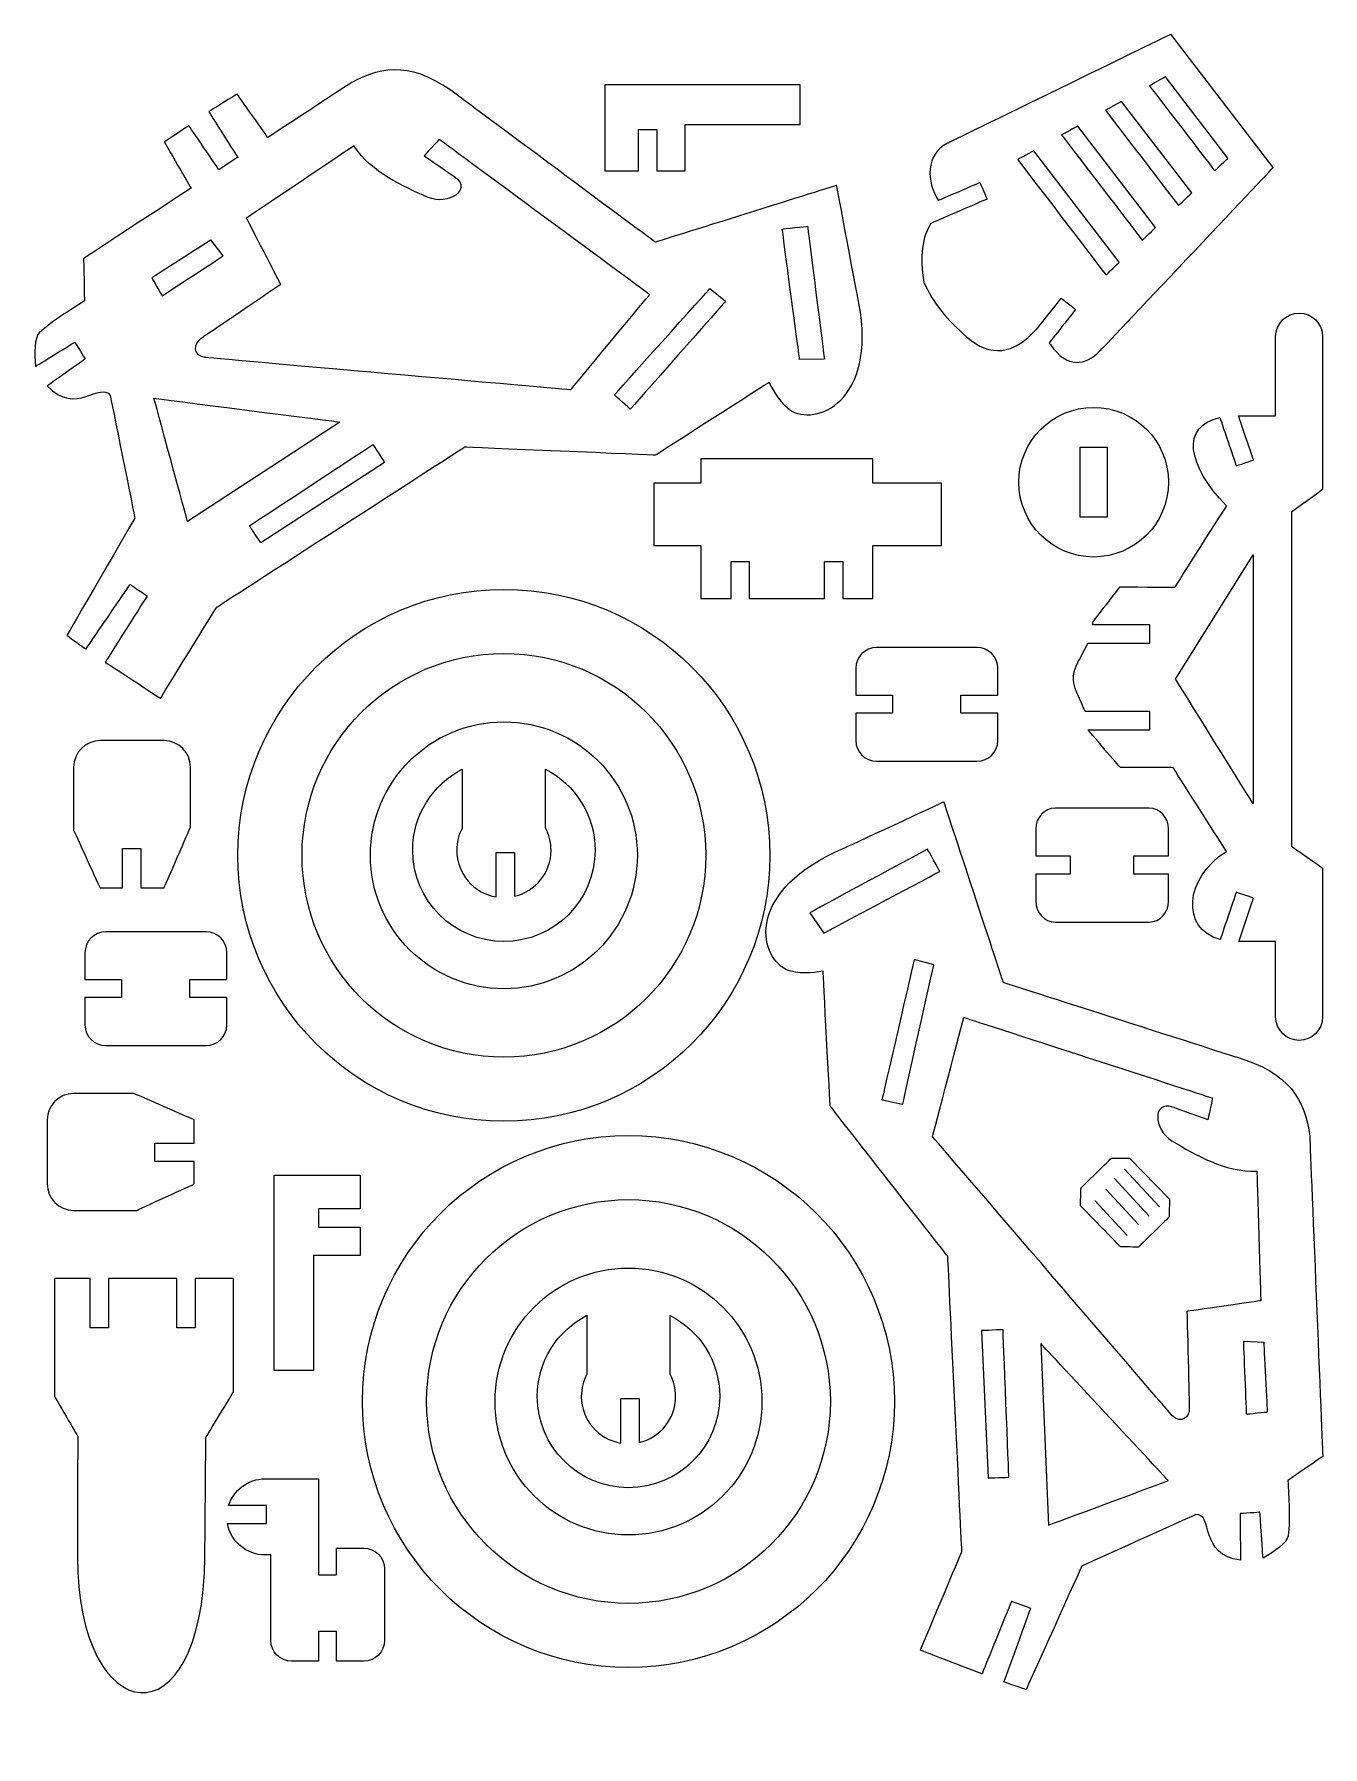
# Model space of a CAD drawing. Header units: millimetres. Extents: x -90 to 90, y -123 to 116.
import ezdxf

# ---------------------------------------------------------------- set-up
doc = ezdxf.new("R2010")
doc.units = ezdxf.units.MM
doc.header["$MEASUREMENT"] = 0
doc.layers.add('Capa 1', color=7, linetype='Continuous')

msp = doc.modelspace()

# ---------------------------------------------------------------- linework, layer by layer
at = {"layer": 'Capa 1', "color": 250, "lineweight": 9}
for points, knots in [([(68.8023, 115.93), (68.8023, 115.93), (83.081, 97.2969), (83.081, 97.2969), (83.081, 97.2969), (83.081, 97.2969), (58.8801, 71.6582), (58.8801, 71.6582), (58.8801, 71.6582), (56.9222, 69.5833), (54.2406, 69.1833), (51.9487, 72.5703), (51.9487, 72.5703), (51.9487, 72.5703), (51.7606, 72.7696), (51.7606, 72.7696), (51.7606, 72.7696), (51.7606, 72.7696), (55.4683, 77.4535), (55.4683, 77.4535), (55.4683, 77.4535), (55.4683, 77.4535), (53.4724, 79.0333), (53.4724, 79.0333), (53.4724, 79.0333), (53.4724, 79.0333), (49.9953, 74.6409), (49.9953, 74.6409), (49.9953, 74.6409), (49.9953, 74.6409), (49.9587, 74.6796), (49.9587, 74.6796), (49.9587, 74.6796), (46.8334, 71.1307), (43.554, 70.7425), (40.2301, 73.6399), (40.2301, 73.6399), (37.6316, 75.9047), (35.4683, 78.4084), (34.2717, 81.3008), (34.2717, 81.3008), (33.5887, 84.7614), (34.0727, 87.7203), (35.2541, 89.5011), (35.2541, 89.5011), (35.2541, 89.5011), (43.0982, 92.8896), (43.0982, 92.8896), (43.0982, 92.8896), (43.0982, 92.8896), (42.0886, 95.2264), (42.0886, 95.2264), (42.0886, 95.2264), (42.0886, 95.2264), (36.2797, 92.7167), (36.2797, 92.7167), (36.2797, 92.7167), (34.5973, 95.253), (34.5186, 99.2043), (37.5521, 100.6845), (37.5521, 100.6845), (37.5521, 100.6845), (68.8023, 115.93), (68.8023, 115.93)], [0, 0, 0, 0, 0.05882353, 0.05882353, 0.05882353, 0.05882354, 0.11764706, 0.11764706, 0.11764706, 0.11764707, 0.17647059, 0.17647059, 0.17647059, 0.1764706, 0.23529412, 0.23529412, 0.23529412, 0.23529413, 0.29411765, 0.29411765, 0.29411765, 0.29411766, 0.35294118, 0.35294118, 0.35294118, 0.35294119, 0.41176471, 0.41176471, 0.41176471, 0.41176472, 0.47058824, 0.47058824, 0.47058824, 0.47058825, 0.52941176, 0.52941176, 0.52941176, 0.52941177, 0.58823529, 0.58823529, 0.58823529, 0.5882353, 0.64705882, 0.64705882, 0.64705882, 0.64705883, 0.70588235, 0.70588235, 0.70588235, 0.70588236, 0.76470588, 0.76470588, 0.76470588, 0.76470589, 0.82352941, 0.82352941, 0.82352941, 0.82352942, 0.88235294, 0.88235294, 0.88235294, 0.88235295, 1, 1, 1, 1]), ([(-45.7129, 109.1791), (-41.2732, 111.5499), (-36.8917, 112.1078), (-30.7407, 107.261), (-30.7407, 107.261), (-30.7407, 107.261), (-3.2861, 86.8597), (-3.2861, 86.8597), (-3.2861, 86.8597), (-3.2861, 86.8597), (22.067, 94.8049), (22.067, 94.8049), (22.067, 94.8049), (22.067, 94.8049), (24.9157, 79.6512), (24.9157, 79.6512), (24.9157, 79.6512), (28.1524, 65.224), (19.7937, 61.1484), (15.7896, 63.2584), (15.7896, 63.2584), (14.2995, 64.2166), (13.2973, 65.9), (12.6206, 67.2966), (12.6206, 67.2966), (12.6206, 67.2966), (-3.2536, 57.142), (-3.2536, 57.142), (-3.2536, 57.142), (-3.2536, 57.142), (-29.9251, 58.2556), (-29.9251, 58.2556), (-29.9251, 58.2556), (-29.9251, 58.2556), (-64.5869, 35.8518), (-64.5869, 35.8518), (-64.5869, 35.8518), (-64.5869, 35.8518), (-72.4394, 23.1017), (-72.4394, 23.1017), (-72.4394, 23.1017), (-72.4394, 23.1017), (-80.16, 28.1651), (-80.16, 28.1651), (-80.16, 28.1651), (-80.16, 28.1651), (-74.3007, 37.4149), (-74.3007, 37.4149), (-74.3007, 37.4149), (-74.3007, 37.4149), (-76.684, 39.0381), (-76.684, 39.0381), (-76.684, 39.0381), (-76.684, 39.0381), (-82.8531, 30.0038), (-82.8531, 30.0038), (-82.8531, 30.0038), (-82.8531, 30.0038), (-85.5222, 31.906), (-85.5222, 31.906), (-85.5222, 31.906), (-85.5222, 31.906), (-76.0152, 48.2992), (-76.0152, 48.2992), (-76.0152, 48.2992), (-76.0152, 48.2992), (-79.4629, 65.4403), (-79.4629, 65.4403), (-79.4629, 65.4403), (-80.7893, 67.5277), (-84.2959, 62.4815), (-88.2763, 66.7893), (-88.2763, 66.7893), (-88.2763, 66.7893), (-82.948, 70.5394), (-82.948, 70.5394), (-82.948, 70.5394), (-82.948, 70.5394), (-84.4067, 72.9051), (-84.4067, 72.9051), (-84.4067, 72.9051), (-84.4067, 72.9051), (-89.8878, 69.5156), (-89.8878, 69.5156), (-89.8878, 69.5156), (-90.0815, 71.4693), (-90.0825, 73.4455), (-89.3784, 74.1923), (-89.3784, 74.1923), (-87.5425, 75.8914), (-85.1274, 77.3162), (-83.0676, 78.6663), (-83.0676, 78.6663), (-83.0676, 78.6663), (-83.1896, 84.5757), (-83.1896, 84.5757), (-83.1896, 84.5757), (-83.1896, 84.5757), (-68.1704, 94.4358), (-68.1704, 94.4358), (-68.1704, 94.4358), (-68.1704, 94.4358), (-71.9036, 100.8698), (-71.9036, 100.8698), (-71.9036, 100.8698), (-71.9036, 100.8698), (-68.4766, 103.1466), (-68.4766, 103.1466), (-68.4766, 103.1466), (-68.4766, 103.1466), (-64.2655, 96.9994), (-64.2655, 96.9994), (-64.2655, 96.9994), (-64.2655, 96.9994), (-61.6483, 98.7179), (-61.6483, 98.7179), (-61.6483, 98.7179), (-61.6483, 98.7179), (-65.6869, 105.1131), (-65.6869, 105.1131), (-65.6869, 105.1131), (-65.6869, 105.1131), (-61.7301, 107.5734), (-61.7301, 107.5734), (-61.7301, 107.5734), (-61.7301, 107.5734), (-57.4273, 101.4887), (-57.4273, 101.4887), (-57.4273, 101.4887), (-57.4273, 101.4887), (-45.7129, 109.1791), (-45.7129, 109.1791)], [0, 0, 0, 0, 0.02941176, 0.02941176, 0.02941176, 0.02941177, 0.05882353, 0.05882353, 0.05882353, 0.05882354, 0.08823529, 0.08823529, 0.08823529, 0.0882353, 0.11764706, 0.11764706, 0.11764706, 0.11764707, 0.14705882, 0.14705882, 0.14705882, 0.14705883, 0.17647059, 0.17647059, 0.17647059, 0.1764706, 0.20588235, 0.20588235, 0.20588235, 0.20588236, 0.23529412, 0.23529412, 0.23529412, 0.23529413, 0.26470588, 0.26470588, 0.26470588, 0.26470589, 0.29411765, 0.29411765, 0.29411765, 0.29411766, 0.32352941, 0.32352941, 0.32352941, 0.32352942, 0.35294118, 0.35294118, 0.35294118, 0.35294119, 0.38235294, 0.38235294, 0.38235294, 0.38235295, 0.41176471, 0.41176471, 0.41176471, 0.41176472, 0.44117647, 0.44117647, 0.44117647, 0.44117648, 0.47058824, 0.47058824, 0.47058824, 0.47058825, 0.5, 0.5, 0.5, 0.50000001, 0.52941176, 0.52941176, 0.52941176, 0.52941177, 0.55882353, 0.55882353, 0.55882353, 0.55882354, 0.58823529, 0.58823529, 0.58823529, 0.5882353, 0.61764706, 0.61764706, 0.61764706, 0.61764707, 0.64705882, 0.64705882, 0.64705882, 0.64705883, 0.67647059, 0.67647059, 0.67647059, 0.6764706, 0.70588235, 0.70588235, 0.70588235, 0.70588236, 0.73529412, 0.73529412, 0.73529412, 0.73529413, 0.76470588, 0.76470588, 0.76470588, 0.76470589, 0.79411765, 0.79411765, 0.79411765, 0.79411766, 0.82352941, 0.82352941, 0.82352941, 0.82352942, 0.85294118, 0.85294118, 0.85294118, 0.85294119, 0.88235294, 0.88235294, 0.88235294, 0.88235295, 0.91176471, 0.91176471, 0.91176471, 0.91176472, 0.94117647, 0.94117647, 0.94117647, 0.94117648, 1, 1, 1, 1]), ([(-10.3166, 108.8688), (-10.3166, 108.8688), (16.9828, 108.8688), (16.9828, 108.8688), (16.9828, 108.8688), (16.9828, 108.8688), (16.9828, 103.3316), (16.9828, 103.3316), (16.9828, 103.3316), (16.9828, 103.3316), (0.9194, 103.3316), (0.9194, 103.3316), (0.9194, 103.3316), (0.9194, 103.3316), (0.9194, 96.828), (0.9194, 96.828), (0.9194, 96.828), (0.9194, 96.828), (-3.0748, 96.828), (-3.0748, 96.828), (-3.0748, 96.828), (-3.0748, 96.828), (-3.0748, 102.6287), (-3.0748, 102.6287), (-3.0748, 102.6287), (-3.0748, 102.6287), (-5.6204, 102.6287), (-5.6204, 102.6287), (-5.6204, 102.6287), (-5.6204, 102.6287), (-5.6204, 96.828), (-5.6204, 96.828), (-5.6204, 96.828), (-5.6204, 96.828), (-10.3166, 96.828), (-10.3166, 96.828), (-10.3166, 96.828), (-10.3166, 96.828), (-10.3166, 108.8688), (-10.3166, 108.8688)], [0, 0, 0, 0, 0.09090909, 0.09090909, 0.09090909, 0.0909091, 0.18181818, 0.18181818, 0.18181818, 0.18181819, 0.27272727, 0.27272727, 0.27272727, 0.27272728, 0.36363636, 0.36363636, 0.36363636, 0.36363637, 0.45454545, 0.45454545, 0.45454545, 0.45454546, 0.54545455, 0.54545455, 0.54545455, 0.54545456, 0.63636364, 0.63636364, 0.63636364, 0.63636365, 0.72727273, 0.72727273, 0.72727273, 0.72727274, 0.81818182, 0.81818182, 0.81818182, 0.81818183, 1, 1, 1, 1]), ([(68.0427, 109.9884), (68.0427, 109.9884), (76.7631, 98.6155), (76.7631, 98.6155), (76.7631, 98.6155), (76.7631, 98.6155), (74.9141, 96.8419), (74.9141, 96.8419), (74.9141, 96.8419), (74.9141, 96.8419), (65.8005, 108.7309), (65.8005, 108.7309), (65.8005, 108.7309), (65.8005, 108.7309), (68.0427, 109.9884), (68.0427, 109.9884)], [0, 0, 0, 0, 0.2, 0.2, 0.2, 0.20000001, 0.4, 0.4, 0.4, 0.40000001, 0.6, 0.6, 0.6, 0.60000001, 1, 1, 1, 1]), ([(61.9027, 106.5439), (61.9027, 106.5439), (71.7028, 93.7625), (71.7028, 93.7625), (71.7028, 93.7625), (71.7028, 93.7625), (69.8536, 91.9891), (69.8536, 91.9891), (69.8536, 91.9891), (69.8536, 91.9891), (59.6604, 105.286), (59.6604, 105.286), (59.6604, 105.286), (59.6604, 105.286), (61.9027, 106.5439), (61.9027, 106.5439)], [0, 0, 0, 0, 0.2, 0.2, 0.2, 0.20000001, 0.4, 0.4, 0.4, 0.40000001, 0.6, 0.6, 0.6, 0.60000001, 1, 1, 1, 1]), ([(55.7622, 103.0994), (55.7622, 103.0994), (66.6426, 88.9093), (66.6426, 88.9093), (66.6426, 88.9093), (66.6426, 88.9093), (64.793, 87.1359), (64.793, 87.1359), (64.793, 87.1359), (64.793, 87.1359), (53.52, 101.8413), (53.52, 101.8413), (53.52, 101.8413), (53.52, 101.8413), (55.7622, 103.0994), (55.7622, 103.0994)], [0, 0, 0, 0, 0.2, 0.2, 0.2, 0.20000001, 0.4, 0.4, 0.4, 0.40000001, 0.6, 0.6, 0.6, 0.60000001, 1, 1, 1, 1]), ([(-45.4099, 100.3141), (-42.8431, 96.5702), (-38.6292, 94.7109), (-35.0407, 93.1326), (-35.0407, 93.1326), (-32.1779, 91.9619), (-28.865, 94.2153), (-31.2529, 95.9552), (-31.2529, 95.9552), (-31.2529, 95.9552), (-35.5766, 98.9419), (-35.5766, 98.9419), (-35.5766, 98.9419), (-35.5766, 98.9419), (-33.4754, 101.2212), (-33.4754, 101.2212), (-33.4754, 101.2212), (-33.4754, 101.2212), (-4.0739, 79.5369), (-4.0739, 79.5369), (-4.0739, 79.5369), (-4.0739, 79.5369), (-15.0749, 66.273), (-15.0749, 66.273), (-15.0749, 66.273), (-15.0749, 66.273), (-66.2439, 70.7924), (-66.2439, 70.7924), (-66.2439, 70.7924), (-68.0593, 71.1254), (-67.824, 72.6719), (-66.8419, 73.3422), (-66.8419, 73.3422), (-66.8419, 73.3422), (-55.6443, 80.9565), (-55.6443, 80.9565), (-55.6443, 80.9565), (-55.6443, 80.9565), (-60.44, 90.2262), (-60.44, 90.2262), (-60.44, 90.2262), (-60.44, 90.2262), (-45.4099, 100.3141), (-45.4099, 100.3141)], [0, 0, 0, 0, 0.08333333, 0.08333333, 0.08333333, 0.08333334, 0.16666667, 0.16666667, 0.16666667, 0.16666668, 0.25, 0.25, 0.25, 0.25000001, 0.33333333, 0.33333333, 0.33333333, 0.33333334, 0.41666667, 0.41666667, 0.41666667, 0.41666668, 0.5, 0.5, 0.5, 0.50000001, 0.58333333, 0.58333333, 0.58333333, 0.58333334, 0.66666667, 0.66666667, 0.66666667, 0.66666668, 0.75, 0.75, 0.75, 0.75000001, 0.83333333, 0.83333333, 0.83333333, 0.83333334, 1, 1, 1, 1]), ([(49.6218, 99.6549), (49.6218, 99.6549), (61.5824, 84.0565), (61.5824, 84.0565), (61.5824, 84.0565), (61.5824, 84.0565), (59.7328, 82.2823), (59.7328, 82.2823), (59.7328, 82.2823), (59.7328, 82.2823), (47.3798, 98.3968), (47.3798, 98.3968), (47.3798, 98.3968), (47.3798, 98.3968), (49.6218, 99.6549), (49.6218, 99.6549)], [0, 0, 0, 0, 0.2, 0.2, 0.2, 0.20000001, 0.4, 0.4, 0.4, 0.40000001, 0.6, 0.6, 0.6, 0.60000001, 1, 1, 1, 1]), ([(16.8925, 70.4654), (16.8925, 70.4654), (20.3539, 70.5362), (20.3539, 70.5362), (20.3539, 70.5362), (20.3539, 70.5362), (18.0033, 89.0963), (18.0033, 89.0963), (18.0033, 89.0963), (18.0033, 89.0963), (14.4707, 88.7018), (14.4707, 88.7018), (14.4707, 88.7018), (14.4707, 88.7018), (16.8925, 70.4654), (16.8925, 70.4654)], [0, 0, 0, 0, 0.2, 0.2, 0.2, 0.20000001, 0.4, 0.4, 0.4, 0.40000001, 0.6, 0.6, 0.6, 0.60000001, 1, 1, 1, 1]), ([(-65.3895, 87.1728), (-65.3895, 87.1728), (-63.6647, 84.9723), (-63.6647, 84.9723), (-63.6647, 84.9723), (-63.6647, 84.9723), (-72.2073, 79.3655), (-72.2073, 79.3655), (-72.2073, 79.3655), (-72.2073, 79.3655), (-73.6494, 81.8787), (-73.6494, 81.8787), (-73.6494, 81.8787), (-73.6494, 81.8787), (-65.3895, 87.1728), (-65.3895, 87.1728)], [0, 0, 0, 0, 0.2, 0.2, 0.2, 0.20000001, 0.4, 0.4, 0.4, 0.40000001, 0.6, 0.6, 0.6, 0.60000001, 1, 1, 1, 1]), ([(6.5455, 78.6047), (6.5455, 78.6047), (4.341, 80.3908), (4.341, 80.3908), (4.341, 80.3908), (4.341, 80.3908), (-8.9778, 65.5173), (-8.9778, 65.5173), (-8.9778, 65.5173), (-8.9778, 65.5173), (-6.7733, 63.5325), (-6.7733, 63.5325), (-6.7733, 63.5325), (-6.7733, 63.5325), (6.5455, 78.6047), (6.5455, 78.6047)], [0, 0, 0, 0, 0.2, 0.2, 0.2, 0.20000001, 0.4, 0.4, 0.4, 0.40000001, 0.6, 0.6, 0.6, 0.60000001, 1, 1, 1, 1]), ([(83.433, 62.6092), (83.433, 62.6092), (78.6928, 62.6092), (78.6928, 62.6092), (78.6928, 62.6092), (78.5361, 62.6132), (78.3841, 62.6142), (78.2331, 62.6138), (78.2331, 62.6138), (78.2331, 62.6138), (80.336, 56.4159), (80.336, 56.4159), (80.336, 56.4159), (80.336, 56.4159), (77.9258, 55.5981), (77.9258, 55.5981), (77.9258, 55.5981), (77.9258, 55.5981), (75.6325, 62.3582), (75.6325, 62.3582), (75.6325, 62.3582), (70.1389, 61.1378), (71.0332, 55.7354), (76.5782, 50.0119), (76.5782, 50.0119), (76.5782, 50.0119), (69.3508, 38.6338), (69.3508, 38.6338), (69.3508, 38.6338), (69.3508, 38.6338), (61.6836, 38.6906), (61.6836, 38.6906), (61.6836, 38.6906), (61.6836, 38.6906), (57.8916, 33.7958), (57.8916, 33.7958), (57.8916, 33.7958), (57.8916, 33.7958), (57.8217, 33.371), (57.8217, 33.371), (57.8217, 33.371), (57.8217, 33.371), (65.8326, 33.371), (65.8326, 33.371), (65.8326, 33.371), (65.8326, 33.371), (65.8326, 30.8247), (65.8326, 30.8247), (65.8326, 30.8247), (65.8326, 30.8247), (57.2012, 30.8247), (57.2012, 30.8247), (57.2012, 30.8247), (57.2012, 30.8247), (55.7841, 28.1252), (55.7841, 28.1252), (55.7841, 28.1252), (55.0839, 26.791), (54.9152, 25.521), (55.6352, 23.9229), (55.6352, 23.9229), (55.6352, 23.9229), (56.829, 21.2722), (56.829, 21.2722), (56.829, 21.2722), (56.829, 21.2722), (65.8326, 21.2722), (65.8326, 21.2722), (65.8326, 21.2722), (65.8326, 21.2722), (65.8326, 18.7259), (65.8326, 18.7259), (65.8326, 18.7259), (65.8326, 18.7259), (57.1928, 18.7259), (57.1928, 18.7259), (57.1928, 18.7259), (57.1928, 18.7259), (61.6857, 13.4627), (61.6857, 13.4627), (61.6857, 13.4627), (61.6857, 13.4627), (69.0951, 13.419), (69.0951, 13.419), (69.0951, 13.419), (69.0951, 13.419), (76.5415, 1.7174), (76.5415, 1.7174), (76.5415, 1.7174), (70.6805, -1.9865), (70.1418, -9.1161), (75.6797, -10.619), (75.6797, -10.619), (75.6797, -10.619), (77.9255, -3.9983), (77.9255, -3.9983), (77.9255, -3.9983), (77.9255, -3.9983), (80.336, -4.8161), (80.336, -4.8161), (80.336, -4.8161), (80.336, -4.8161), (78.2734, -10.8962), (78.2734, -10.8962), (78.2734, -10.8962), (78.4677, -10.8909), (78.6649, -10.8829), (78.8681, -10.8677), (78.8681, -10.8677), (78.8681, -10.8677), (83.433, -10.8676), (83.433, -10.8676), (83.433, -10.8676), (83.433, -10.8676), (83.433, -21.4178), (83.433, -21.4178), (83.433, -21.4178), (83.433, -23.2202), (84.9076, -24.6948), (86.71, -24.6948), (86.71, -24.6948), (86.71, -24.6948), (86.7103, -24.6948), (86.7103, -24.6948), (86.7103, -24.6948), (88.5127, -24.6948), (89.9873, -23.2195), (89.9873, -21.4178), (89.9873, -21.4178), (89.9873, -21.4178), (89.9873, -0.6089), (89.9873, -0.6089), (89.9873, -0.6089), (89.9873, -0.6089), (85.6566, 2.4282), (85.6566, 2.4282), (85.6566, 2.4282), (85.6566, 2.4282), (85.6566, 49.1346), (85.6566, 49.1346), (85.6566, 49.1346), (85.6566, 49.1346), (89.9873, 52.2926), (89.9873, 52.2926), (89.9873, 52.2926), (89.9873, 52.2926), (89.9873, 73.6876), (89.9873, 73.6876), (89.9873, 73.6876), (89.9873, 75.49), (88.5127, 76.9645), (86.7103, 76.9645), (86.7103, 76.9645), (86.7103, 76.9645), (86.71, 76.9646), (86.71, 76.9646), (86.71, 76.9646), (84.9076, 76.9646), (83.433, 75.4902), (83.433, 73.6875), (83.433, 73.6875), (83.433, 73.6875), (83.433, 62.6092), (83.433, 62.6092)], [0, 0, 0, 0, 0.02380952, 0.02380952, 0.02380952, 0.02380953, 0.04761905, 0.04761905, 0.04761905, 0.04761906, 0.07142857, 0.07142857, 0.07142857, 0.07142858, 0.0952381, 0.0952381, 0.0952381, 0.09523811, 0.11904762, 0.11904762, 0.11904762, 0.11904763, 0.14285714, 0.14285714, 0.14285714, 0.14285715, 0.16666667, 0.16666667, 0.16666667, 0.16666668, 0.19047619, 0.19047619, 0.19047619, 0.1904762, 0.21428571, 0.21428571, 0.21428571, 0.21428572, 0.23809524, 0.23809524, 0.23809524, 0.23809525, 0.26190476, 0.26190476, 0.26190476, 0.26190477, 0.28571429, 0.28571429, 0.28571429, 0.2857143, 0.30952381, 0.30952381, 0.30952381, 0.30952382, 0.33333333, 0.33333333, 0.33333333, 0.33333334, 0.35714286, 0.35714286, 0.35714286, 0.35714287, 0.38095238, 0.38095238, 0.38095238, 0.38095239, 0.4047619, 0.4047619, 0.4047619, 0.40476191, 0.42857143, 0.42857143, 0.42857143, 0.42857144, 0.45238095, 0.45238095, 0.45238095, 0.45238096, 0.47619048, 0.47619048, 0.47619048, 0.47619049, 0.5, 0.5, 0.5, 0.50000001, 0.52380952, 0.52380952, 0.52380952, 0.52380953, 0.54761905, 0.54761905, 0.54761905, 0.54761906, 0.57142857, 0.57142857, 0.57142857, 0.57142858, 0.5952381, 0.5952381, 0.5952381, 0.59523811, 0.61904762, 0.61904762, 0.61904762, 0.61904763, 0.64285714, 0.64285714, 0.64285714, 0.64285715, 0.66666667, 0.66666667, 0.66666667, 0.66666668, 0.69047619, 0.69047619, 0.69047619, 0.6904762, 0.71428571, 0.71428571, 0.71428571, 0.71428572, 0.73809524, 0.73809524, 0.73809524, 0.73809525, 0.76190476, 0.76190476, 0.76190476, 0.76190477, 0.78571429, 0.78571429, 0.78571429, 0.7857143, 0.80952381, 0.80952381, 0.80952381, 0.80952382, 0.83333333, 0.83333333, 0.83333333, 0.83333334, 0.85714286, 0.85714286, 0.85714286, 0.85714287, 0.88095238, 0.88095238, 0.88095238, 0.88095239, 0.9047619, 0.9047619, 0.9047619, 0.90476191, 0.92857143, 0.92857143, 0.92857143, 0.92857144, 0.95238095, 0.95238095, 0.95238095, 0.95238096, 1, 1, 1, 1]), ([(-68.6555, 47.8209), (-68.6555, 47.8209), (-47.39, 61.7309), (-47.39, 61.7309), (-47.39, 61.7309), (-47.39, 61.7309), (-73.3545, 65.0593), (-73.3545, 65.0593), (-73.3545, 65.0593), (-73.3545, 65.0593), (-68.6555, 47.8209), (-68.6555, 47.8209)], [0, 0, 0, 0, 0.25, 0.25, 0.25, 0.25000001, 0.5, 0.5, 0.5, 0.50000001, 1, 1, 1, 1]), ([(57.9893, 42.8629), (63.7653, 42.8629), (68.4481, 47.5456), (68.4481, 53.3216), (68.4481, 53.3216), (68.4481, 59.0981), (63.7653, 63.7804), (57.9893, 63.7804), (57.9893, 63.7804), (52.2133, 63.7806), (47.5305, 59.098), (47.5305, 53.3216), (47.5305, 53.3216), (47.5305, 47.5456), (52.2132, 42.8628), (57.9893, 42.8629)], [0, 0, 0, 0, 0.2, 0.2, 0.2, 0.20000001, 0.4, 0.4, 0.4, 0.40000001, 0.6, 0.6, 0.6, 0.60000001, 1, 1, 1, 1]), ([(-58.4031, 44.8278), (-58.4031, 44.8278), (-41.1152, 56.0543), (-41.1152, 56.0543), (-41.1152, 56.0543), (-41.1152, 56.0543), (-42.7538, 58.5781), (-42.7538, 58.5781), (-42.7538, 58.5781), (-42.7538, 58.5781), (-59.9934, 47.2247), (-59.9934, 47.2247), (-59.9934, 47.2247), (-59.9934, 47.2247), (-58.4031, 44.8278), (-58.4031, 44.8278)], [0, 0, 0, 0, 0.2, 0.2, 0.2, 0.20000001, 0.4, 0.4, 0.4, 0.40000001, 0.6, 0.6, 0.6, 0.60000001, 1, 1, 1, 1]), ([(56.0603, 58.1707), (56.0603, 58.1707), (59.919, 58.1707), (59.919, 58.1707), (59.919, 58.1707), (59.919, 58.1707), (59.919, 48.4731), (59.919, 48.4731), (59.919, 48.4731), (59.919, 48.4731), (56.0603, 48.4731), (56.0603, 48.4731), (56.0603, 48.4731), (56.0603, 48.4731), (56.0603, 58.1707), (56.0603, 58.1707)], [0, 0, 0, 0, 0.2, 0.2, 0.2, 0.20000001, 0.4, 0.4, 0.4, 0.40000001, 0.6, 0.6, 0.6, 0.60000001, 1, 1, 1, 1]), ([(-3.4837, 53.1661), (-3.4837, 53.1661), (3.0999, 53.1661), (3.0999, 53.1661), (3.0999, 53.1661), (3.0999, 53.1661), (3.0999, 56.5941), (3.0999, 56.5941), (3.0999, 56.5941), (3.0999, 56.5941), (27.1516, 56.5941), (27.1516, 56.5941), (27.1516, 56.5941), (27.1516, 56.5941), (27.1516, 53.1661), (27.1516, 53.1661), (27.1516, 53.1661), (27.1516, 53.1661), (36.7197, 53.1661), (36.7197, 53.1661), (36.7197, 53.1661), (36.7197, 53.1661), (36.7197, 44.4649), (36.7197, 44.4649), (36.7197, 44.4649), (36.7197, 44.4649), (27.1516, 44.4649), (27.1516, 44.4649), (27.1516, 44.4649), (27.1516, 44.4649), (27.1516, 37.0823), (27.1516, 37.0823), (27.1516, 37.0823), (27.1516, 37.0823), (22.938, 37.0823), (22.938, 37.0823), (22.938, 37.0823), (22.938, 37.0823), (22.938, 42.2163), (22.938, 42.2163), (22.938, 42.2163), (22.938, 42.2163), (20.3923, 42.2163), (20.3923, 42.2163), (20.3923, 42.2163), (20.3923, 42.2163), (20.3923, 37.0823), (20.3923, 37.0823), (20.3923, 37.0823), (20.3923, 37.0823), (9.8588, 37.0823), (9.8588, 37.0823), (9.8588, 37.0823), (9.8588, 37.0823), (9.8588, 42.2163), (9.8588, 42.2163), (9.8588, 42.2163), (9.8588, 42.2163), (7.3135, 42.2163), (7.3135, 42.2163), (7.3135, 42.2163), (7.3135, 42.2163), (7.3135, 37.0823), (7.3135, 37.0823), (7.3135, 37.0823), (7.3135, 37.0823), (3.0999, 37.0823), (3.0999, 37.0823), (3.0999, 37.0823), (3.0999, 37.0823), (3.0999, 44.4649), (3.0999, 44.4649), (3.0999, 44.4649), (3.0999, 44.4649), (-3.4837, 44.4649), (-3.4837, 44.4649), (-3.4837, 44.4649), (-3.4837, 44.4649), (-3.4837, 53.1661), (-3.4837, 53.1661)], [0, 0, 0, 0, 0.04761905, 0.04761905, 0.04761905, 0.04761906, 0.0952381, 0.0952381, 0.0952381, 0.09523811, 0.14285714, 0.14285714, 0.14285714, 0.14285715, 0.19047619, 0.19047619, 0.19047619, 0.1904762, 0.23809524, 0.23809524, 0.23809524, 0.23809525, 0.28571429, 0.28571429, 0.28571429, 0.2857143, 0.33333333, 0.33333333, 0.33333333, 0.33333334, 0.38095238, 0.38095238, 0.38095238, 0.38095239, 0.42857143, 0.42857143, 0.42857143, 0.42857144, 0.47619048, 0.47619048, 0.47619048, 0.47619049, 0.52380952, 0.52380952, 0.52380952, 0.52380953, 0.57142857, 0.57142857, 0.57142857, 0.57142858, 0.61904762, 0.61904762, 0.61904762, 0.61904763, 0.66666667, 0.66666667, 0.66666667, 0.66666668, 0.71428571, 0.71428571, 0.71428571, 0.71428572, 0.76190476, 0.76190476, 0.76190476, 0.76190477, 0.80952381, 0.80952381, 0.80952381, 0.80952382, 0.85714286, 0.85714286, 0.85714286, 0.85714287, 0.9047619, 0.9047619, 0.9047619, 0.90476191, 1, 1, 1, 1]), ([(80.2739, 43.1554), (80.2739, 43.1554), (69.4479, 25.7828), (69.4479, 25.7828), (69.4479, 25.7828), (69.4479, 25.7828), (80.2739, 8.4096), (80.2739, 8.4096), (80.2739, 8.4096), (80.2739, 8.4096), (80.2739, 43.1554), (80.2739, 43.1554)], [0, 0, 0, 0, 0.25, 0.25, 0.25, 0.25000001, 0.5, 0.5, 0.5, 0.50000001, 1, 1, 1, 1]), ([(-24.438, -36.0084), (-3.9059, -36.0084), (12.7385, -19.364), (12.7385, 1.168), (12.7385, 1.168), (12.7385, 21.7001), (-3.906, 38.3441), (-24.438, 38.3441), (-24.438, 38.3441), (-44.97, 38.3442), (-61.6144, 21.7001), (-61.6144, 1.168), (-61.6144, 1.168), (-61.6144, -19.3639), (-44.97, -36.0084), (-24.438, -36.0084)], [0, 0, 0, 0, 0.2, 0.2, 0.2, 0.20000001, 0.4, 0.4, 0.4, 0.40000001, 0.6, 0.6, 0.6, 0.60000001, 1, 1, 1, 1]), ([(-24.438, -27.0467), (-8.8554, -27.0467), (3.7768, -14.4145), (3.7768, 1.168), (3.7768, 1.168), (3.7768, 16.7506), (-8.8554, 29.3825), (-24.438, 29.3825), (-24.438, 29.3825), (-40.0205, 29.3825), (-52.6528, 16.7506), (-52.6528, 1.168), (-52.6528, 1.168), (-52.6528, -14.4145), (-40.0205, -27.0468), (-24.438, -27.0467)], [0, 0, 0, 0, 0.2, 0.2, 0.2, 0.20000001, 0.4, 0.4, 0.4, 0.40000001, 0.6, 0.6, 0.6, 0.60000001, 1, 1, 1, 1]), ([(27.6621, 30.2194), (27.6621, 30.2194), (41.6995, 30.2194), (41.6995, 30.2194), (41.6995, 30.2194), (43.2947, 30.2194), (44.5996, 28.9144), (44.5996, 27.3188), (44.5996, 27.3188), (44.5996, 27.3188), (44.5996, 23.5603), (44.5996, 23.5603), (44.5996, 23.5603), (44.5996, 23.5603), (39.4241, 23.5603), (39.4241, 23.5603), (39.4241, 23.5603), (39.4241, 23.5603), (39.4241, 21.0139), (39.4241, 21.0139), (39.4241, 21.0139), (39.4241, 21.0139), (44.5996, 21.0139), (44.5996, 21.0139), (44.5996, 21.0139), (44.5996, 21.0139), (44.5996, 17.2117), (44.5996, 17.2117), (44.5996, 17.2117), (44.5996, 15.6161), (43.2947, 14.3111), (41.6994, 14.3111), (41.6994, 14.3111), (41.6994, 14.3111), (27.6621, 14.3112), (27.6621, 14.3112), (27.6621, 14.3112), (26.0668, 14.3112), (24.7615, 15.6161), (24.7615, 17.2117), (24.7615, 17.2117), (24.7615, 17.2117), (24.7615, 21.0139), (24.7615, 21.0139), (24.7615, 21.0139), (24.7615, 21.0139), (29.8937, 21.0139), (29.8937, 21.0139), (29.8937, 21.0139), (29.8937, 21.0139), (29.8937, 23.5603), (29.8937, 23.5603), (29.8937, 23.5603), (29.8937, 23.5603), (24.7615, 23.5603), (24.7615, 23.5603), (24.7615, 23.5603), (24.7615, 23.5603), (24.7615, 27.3188), (24.7615, 27.3188), (24.7615, 27.3188), (24.7615, 28.9144), (26.0668, 30.2193), (27.6621, 30.2194)], [0, 0, 0, 0, 0.05882353, 0.05882353, 0.05882353, 0.05882354, 0.11764706, 0.11764706, 0.11764706, 0.11764707, 0.17647059, 0.17647059, 0.17647059, 0.1764706, 0.23529412, 0.23529412, 0.23529412, 0.23529413, 0.29411765, 0.29411765, 0.29411765, 0.29411766, 0.35294118, 0.35294118, 0.35294118, 0.35294119, 0.41176471, 0.41176471, 0.41176471, 0.41176472, 0.47058824, 0.47058824, 0.47058824, 0.47058825, 0.52941176, 0.52941176, 0.52941176, 0.52941177, 0.58823529, 0.58823529, 0.58823529, 0.5882353, 0.64705882, 0.64705882, 0.64705882, 0.64705883, 0.70588235, 0.70588235, 0.70588235, 0.70588236, 0.76470588, 0.76470588, 0.76470588, 0.76470589, 0.82352941, 0.82352941, 0.82352941, 0.82352942, 0.88235294, 0.88235294, 0.88235294, 0.88235295, 1, 1, 1, 1]), ([(-24.438, -17.4836), (-14.1368, -17.4836), (-5.7863, -9.1331), (-5.7863, 1.168), (-5.7863, 1.168), (-5.7863, 11.4692), (-14.1369, 19.8194), (-24.438, 19.8194), (-24.438, 19.8194), (-34.7391, 19.8194), (-43.0897, 11.4692), (-43.0897, 1.168), (-43.0897, 1.168), (-43.0897, -9.133), (-34.7391, -17.4837), (-24.438, -17.4836)], [0, 0, 0, 0, 0.2, 0.2, 0.2, 0.20000001, 0.4, 0.4, 0.4, 0.40000001, 0.6, 0.6, 0.6, 0.60000001, 1, 1, 1, 1]), ([(-80.8866, 17.1987), (-80.8866, 17.1987), (-71.9423, 17.1987), (-71.9423, 17.1987), (-71.9423, 17.1987), (-69.9121, 17.1987), (-68.2509, 15.5374), (-68.2509, 13.5072), (-68.2509, 13.5072), (-68.2509, 13.5072), (-68.2508, 5.0698), (-68.2508, 5.0698), (-68.2508, 5.0698), (-68.2508, 5.0698), (-71.9423, -3.368), (-71.9423, -3.368), (-71.9423, -3.368), (-71.9423, -3.368), (-75.1858, -3.368), (-75.1858, -3.368), (-75.1858, -3.368), (-75.1858, -3.368), (-75.1858, 2.1259), (-75.1858, 2.1259), (-75.1858, 2.1259), (-75.1858, 2.1259), (-77.7314, 2.1259), (-77.7314, 2.1259), (-77.7314, 2.1259), (-77.7314, 2.1259), (-77.7314, -3.368), (-77.7314, -3.368), (-77.7314, -3.368), (-77.7314, -3.368), (-80.8866, -3.368), (-80.8866, -3.368), (-80.8866, -3.368), (-80.8866, -3.368), (-84.5781, 4.6743), (-84.5781, 4.6743), (-84.5781, 4.6743), (-84.5781, 4.6743), (-84.5781, 13.5072), (-84.5781, 13.5072), (-84.5781, 13.5072), (-84.5781, 15.5375), (-82.9169, 17.1986), (-80.8866, 17.1987)], [0, 0, 0, 0, 0.07692308, 0.07692308, 0.07692308, 0.07692309, 0.15384615, 0.15384615, 0.15384615, 0.15384616, 0.23076923, 0.23076923, 0.23076923, 0.23076924, 0.30769231, 0.30769231, 0.30769231, 0.30769232, 0.38461538, 0.38461538, 0.38461538, 0.38461539, 0.46153846, 0.46153846, 0.46153846, 0.46153847, 0.53846154, 0.53846154, 0.53846154, 0.53846155, 0.61538462, 0.61538462, 0.61538462, 0.61538463, 0.69230769, 0.69230769, 0.69230769, 0.6923077, 0.76923077, 0.76923077, 0.76923077, 0.76923078, 0.84615385, 0.84615385, 0.84615385, 0.84615386, 1, 1, 1, 1]), ([(-24.439, -10.8776), (-17.3993, -10.8776), (-11.6918, -5.17), (-11.6918, 1.8697), (-11.6918, 1.8697), (-11.6918, 6.8136), (-14.5097, 11.0998), (-18.626, 13.2133), (-18.626, 13.2133), (-18.626, 13.2133), (-18.6259, 4.9834), (-18.6259, 4.9834), (-18.6259, 4.9834), (-18.1278, 4.056), (-17.8442, 2.9954), (-17.8442, 1.869), (-17.8442, 1.869), (-17.8442, -1.2619), (-20.0279, -3.8841), (-22.9545, -4.5579), (-22.9545, -4.5579), (-22.9545, -4.5579), (-22.9545, 1.5695), (-22.9545, 1.5695), (-22.9545, 1.5695), (-22.9545, 1.5695), (-25.5002, 1.5695), (-25.5002, 1.5695), (-25.5002, 1.5695), (-25.5002, 1.5695), (-25.5002, -4.6401), (-25.5002, -4.6401), (-25.5002, -4.6401), (-28.6357, -4.1317), (-31.0314, -1.4108), (-31.0314, 1.869), (-31.0314, 1.869), (-31.0314, 2.9958), (-30.7485, 4.0566), (-30.25, 4.9847), (-30.25, 4.9847), (-30.25, 4.9847), (-30.25, 13.2137), (-30.25, 13.2137), (-30.25, 13.2137), (-34.3658, 11.1005), (-37.1838, 6.8139), (-37.1838, 1.8697), (-37.1838, 1.8697), (-37.1838, -5.1699), (-31.4766, -10.8776), (-24.439, -10.8776)], [0, 0, 0, 0, 0.07142857, 0.07142857, 0.07142857, 0.07142858, 0.14285714, 0.14285714, 0.14285714, 0.14285715, 0.21428571, 0.21428571, 0.21428571, 0.21428572, 0.28571429, 0.28571429, 0.28571429, 0.2857143, 0.35714286, 0.35714286, 0.35714286, 0.35714287, 0.42857143, 0.42857143, 0.42857143, 0.42857144, 0.5, 0.5, 0.5, 0.50000001, 0.57142857, 0.57142857, 0.57142857, 0.57142858, 0.64285714, 0.64285714, 0.64285714, 0.64285715, 0.71428571, 0.71428571, 0.71428571, 0.71428572, 0.78571429, 0.78571429, 0.78571429, 0.7857143, 0.85714286, 0.85714286, 0.85714286, 0.85714287, 1, 1, 1, 1]), ([(88.1906, -38.071), (87.5324, -33.081), (85.4343, -29.1945), (77.912, -27.0164), (77.912, -27.0164), (77.912, -27.0164), (45.3387, -16.5792), (45.3387, -16.5792), (45.3387, -16.5792), (45.3387, -16.5792), (37.0329, 8.6582), (37.0329, 8.6582), (37.0329, 8.6582), (37.0329, 8.6582), (23.0552, 2.1492), (23.0552, 2.1492), (23.0552, 2.1492), (9.4422, -3.6216), (10.9964, -12.79), (15.0435, -14.8163), (15.0435, -14.8163), (16.69, -15.4696), (18.6422, -15.3039), (20.1715, -15.0407), (20.1715, -15.0407), (20.1715, -15.0407), (21.1614, -33.8592), (21.1614, -33.8592), (21.1614, -33.8592), (21.1614, -33.8592), (37.5991, -54.8922), (37.5991, -54.8922), (37.5991, -54.8922), (37.5991, -54.8922), (39.5722, -96.1175), (39.5722, -96.1175), (39.5722, -96.1175), (39.5722, -96.1175), (33.7803, -109.9259), (33.7803, -109.9259), (33.7803, -109.9259), (33.7803, -109.9259), (42.3926, -113.2537), (42.3926, -113.2537), (42.3926, -113.2537), (42.3926, -113.2537), (46.4997, -103.1035), (46.4997, -103.1035), (46.4997, -103.1035), (46.4997, -103.1035), (49.2072, -104.0956), (49.2072, -104.0956), (49.2072, -104.0956), (49.2072, -104.0956), (45.4558, -114.372), (45.4558, -114.372), (45.4558, -114.372), (45.4558, -114.372), (48.5564, -115.4342), (48.5564, -115.4342), (48.5564, -115.4342), (48.5564, -115.4342), (56.3464, -98.1587), (56.3464, -98.1587), (56.3464, -98.1587), (56.3464, -98.1587), (72.2888, -90.9793), (72.2888, -90.9793), (72.2888, -90.9793), (74.7583, -90.8421), (72.698, -96.6311), (78.5178, -97.3582), (78.5178, -97.3582), (78.5178, -97.3582), (78.4631, -90.8428), (78.4631, -90.8428), (78.4631, -90.8428), (78.4631, -90.8428), (81.2363, -90.6509), (81.2363, -90.6509), (81.2363, -90.6509), (81.2363, -90.6509), (81.6727, -97.0806), (81.6727, -97.0806), (81.6727, -97.0806), (83.3734, -96.1002), (84.9806, -94.9501), (85.1779, -93.943), (85.1779, -93.943), (85.4898, -91.4612), (85.2417, -88.6679), (85.1397, -86.2069), (85.1397, -86.2069), (85.1397, -86.2069), (90.0148, -82.865), (90.0148, -82.865), (90.0148, -82.865), (90.0148, -82.865), (88.1906, -38.071), (88.1906, -38.071)], [0, 0, 0, 0, 0.03846154, 0.03846154, 0.03846154, 0.03846155, 0.07692308, 0.07692308, 0.07692308, 0.07692309, 0.11538462, 0.11538462, 0.11538462, 0.11538463, 0.15384615, 0.15384615, 0.15384615, 0.15384616, 0.19230769, 0.19230769, 0.19230769, 0.1923077, 0.23076923, 0.23076923, 0.23076923, 0.23076924, 0.26923077, 0.26923077, 0.26923077, 0.26923078, 0.30769231, 0.30769231, 0.30769231, 0.30769232, 0.34615385, 0.34615385, 0.34615385, 0.34615386, 0.38461538, 0.38461538, 0.38461538, 0.38461539, 0.42307692, 0.42307692, 0.42307692, 0.42307693, 0.46153846, 0.46153846, 0.46153846, 0.46153847, 0.5, 0.5, 0.5, 0.50000001, 0.53846154, 0.53846154, 0.53846154, 0.53846155, 0.57692308, 0.57692308, 0.57692308, 0.57692309, 0.61538462, 0.61538462, 0.61538462, 0.61538463, 0.65384615, 0.65384615, 0.65384615, 0.65384616, 0.69230769, 0.69230769, 0.69230769, 0.6923077, 0.73076923, 0.73076923, 0.73076923, 0.73076924, 0.76923077, 0.76923077, 0.76923077, 0.76923078, 0.80769231, 0.80769231, 0.80769231, 0.80769232, 0.84615385, 0.84615385, 0.84615385, 0.84615386, 0.88461538, 0.88461538, 0.88461538, 0.88461539, 0.92307692, 0.92307692, 0.92307692, 0.92307693, 1, 1, 1, 1]), ([(52.6161, 7.7555), (52.6161, 7.7555), (65.7536, 7.7555), (65.7536, 7.7555), (65.7536, 7.7555), (67.2466, 7.7555), (68.4678, 6.4505), (68.4678, 4.8549), (68.4678, 4.8549), (68.4678, 4.8549), (68.4679, 1.0965), (68.4679, 1.0965), (68.4679, 1.0965), (68.4679, 1.0965), (63.6242, 1.0965), (63.6242, 1.0965), (63.6242, 1.0965), (63.6242, 1.0965), (63.6242, -1.4499), (63.6242, -1.4499), (63.6242, -1.4499), (63.6242, -1.4499), (68.4679, -1.4499), (68.4679, -1.4499), (68.4679, -1.4499), (68.4679, -1.4499), (68.4679, -5.2521), (68.4679, -5.2521), (68.4679, -5.2521), (68.4679, -6.8478), (67.2465, -8.1527), (65.7535, -8.1527), (65.7535, -8.1527), (65.7535, -8.1527), (52.6161, -8.1527), (52.6161, -8.1527), (52.6161, -8.1527), (51.1232, -8.1527), (49.9018, -6.8478), (49.9018, -5.2522), (49.9018, -5.2522), (49.9018, -5.2522), (49.9019, -1.4499), (49.9019, -1.4499), (49.9019, -1.4499), (49.9019, -1.4499), (54.7046, -1.4499), (54.7046, -1.4499), (54.7046, -1.4499), (54.7046, -1.4499), (54.7046, 1.0965), (54.7046, 1.0965), (54.7046, 1.0965), (54.7046, 1.0965), (49.9019, 1.0965), (49.9019, 1.0965), (49.9019, 1.0965), (49.9019, 1.0965), (49.9019, 4.855), (49.9019, 4.855), (49.9019, 4.855), (49.9019, 6.4506), (51.1232, 7.7555), (52.6161, 7.7555)], [0, 0, 0, 0, 0.05882353, 0.05882353, 0.05882353, 0.05882354, 0.11764706, 0.11764706, 0.11764706, 0.11764707, 0.17647059, 0.17647059, 0.17647059, 0.1764706, 0.23529412, 0.23529412, 0.23529412, 0.23529413, 0.29411765, 0.29411765, 0.29411765, 0.29411766, 0.35294118, 0.35294118, 0.35294118, 0.35294119, 0.41176471, 0.41176471, 0.41176471, 0.41176472, 0.47058824, 0.47058824, 0.47058824, 0.47058825, 0.52941176, 0.52941176, 0.52941176, 0.52941177, 0.58823529, 0.58823529, 0.58823529, 0.5882353, 0.64705882, 0.64705882, 0.64705882, 0.64705883, 0.70588235, 0.70588235, 0.70588235, 0.70588236, 0.76470588, 0.76470588, 0.76470588, 0.76470589, 0.82352941, 0.82352941, 0.82352941, 0.82352942, 0.88235294, 0.88235294, 0.88235294, 0.88235295, 1, 1, 1, 1]), ([(20.2608, -9.7225), (20.2608, -9.7225), (18.3025, -6.8675), (18.3025, -6.8675), (18.3025, -6.8675), (18.3025, -6.8675), (34.7592, 2.0306), (34.7592, 2.0306), (34.7592, 2.0306), (34.7592, 2.0306), (36.4959, -1.071), (36.4959, -1.071), (36.4959, -1.071), (36.4959, -1.071), (20.2608, -9.7225), (20.2608, -9.7225)], [0, 0, 0, 0, 0.2, 0.2, 0.2, 0.20000001, 0.4, 0.4, 0.4, 0.40000001, 0.6, 0.6, 0.6, 0.60000001, 1, 1, 1, 1]), ([(-80.0961, -9.52), (-80.0961, -9.52), (-66.0587, -9.52), (-66.0587, -9.52), (-66.0587, -9.52), (-64.4634, -9.52), (-63.1585, -10.825), (-63.1585, -12.4206), (-63.1585, -12.4206), (-63.1585, -12.4206), (-63.1585, -16.1791), (-63.1585, -16.1791), (-63.1585, -16.1791), (-63.1585, -16.1791), (-68.3341, -16.1791), (-68.3341, -16.1791), (-68.3341, -16.1791), (-68.3341, -16.1791), (-68.3341, -18.7255), (-68.3341, -18.7255), (-68.3341, -18.7255), (-68.3341, -18.7255), (-63.1585, -18.7255), (-63.1585, -18.7255), (-63.1585, -18.7255), (-63.1585, -18.7255), (-63.1585, -22.5276), (-63.1585, -22.5276), (-63.1585, -22.5276), (-63.1585, -24.1233), (-64.4634, -25.4282), (-66.0587, -25.4282), (-66.0587, -25.4282), (-66.0587, -25.4282), (-80.0961, -25.4282), (-80.0961, -25.4282), (-80.0961, -25.4282), (-81.6913, -25.4282), (-82.9966, -24.1233), (-82.9966, -22.5277), (-82.9966, -22.5277), (-82.9966, -22.5277), (-82.9966, -18.7255), (-82.9966, -18.7255), (-82.9966, -18.7255), (-82.9966, -18.7255), (-77.8644, -18.7255), (-77.8644, -18.7255), (-77.8644, -18.7255), (-77.8644, -18.7255), (-77.8644, -16.1791), (-77.8644, -16.1791), (-77.8644, -16.1791), (-77.8644, -16.1791), (-82.9966, -16.1791), (-82.9966, -16.1791), (-82.9966, -16.1791), (-82.9966, -16.1791), (-82.9966, -12.4206), (-82.9966, -12.4206), (-82.9966, -12.4206), (-82.9966, -10.825), (-81.6913, -9.5201), (-80.0961, -9.52)], [0, 0, 0, 0, 0.05882353, 0.05882353, 0.05882353, 0.05882354, 0.11764706, 0.11764706, 0.11764706, 0.11764707, 0.17647059, 0.17647059, 0.17647059, 0.1764706, 0.23529412, 0.23529412, 0.23529412, 0.23529413, 0.29411765, 0.29411765, 0.29411765, 0.29411766, 0.35294118, 0.35294118, 0.35294118, 0.35294119, 0.41176471, 0.41176471, 0.41176471, 0.41176472, 0.47058824, 0.47058824, 0.47058824, 0.47058825, 0.52941176, 0.52941176, 0.52941176, 0.52941177, 0.58823529, 0.58823529, 0.58823529, 0.5882353, 0.64705882, 0.64705882, 0.64705882, 0.64705883, 0.70588235, 0.70588235, 0.70588235, 0.70588236, 0.76470588, 0.76470588, 0.76470588, 0.76470589, 0.82352941, 0.82352941, 0.82352941, 0.82352942, 0.88235294, 0.88235294, 0.88235294, 0.88235295, 1, 1, 1, 1]), ([(32.9025, -13.3938), (32.9025, -13.3938), (35.6384, -14.146), (35.6384, -14.146), (35.6384, -14.146), (35.6384, -14.146), (31.3038, -33.6349), (31.3038, -33.6349), (31.3038, -33.6349), (31.3038, -33.6349), (28.406, -32.9985), (28.406, -32.9985), (28.406, -32.9985), (28.406, -32.9985), (32.9025, -13.3938), (32.9025, -13.3938)], [0, 0, 0, 0, 0.2, 0.2, 0.2, 0.20000001, 0.4, 0.4, 0.4, 0.40000001, 0.6, 0.6, 0.6, 0.60000001, 1, 1, 1, 1]), ([(80.8073, -42.9873), (76.2689, -43.0812), (72.3036, -40.7381), (68.9307, -38.7399), (68.9307, -38.7399), (66.3114, -37.0949), (66.2143, -33.0895), (69.0192, -34.0173), (69.0192, -34.0173), (69.0192, -34.0173), (73.9652, -35.7928), (73.9652, -35.7928), (73.9652, -35.7928), (73.9652, -35.7928), (74.5945, -32.7572), (74.5945, -32.7572), (74.5945, -32.7572), (74.5945, -32.7572), (39.8442, -21.4841), (39.8442, -21.4841), (39.8442, -21.4841), (39.8442, -21.4841), (35.4679, -38.1515), (35.4679, -38.1515), (35.4679, -38.1515), (35.4679, -38.1515), (68.941, -77.1161), (68.941, -77.1161), (68.941, -77.1161), (70.2688, -78.3981), (71.3892, -77.3063), (71.362, -76.1175), (71.362, -76.1175), (71.362, -76.1175), (71.0312, -62.5803), (71.0312, -62.5803), (71.0312, -62.5803), (71.0312, -62.5803), (81.3594, -61.0807), (81.3594, -61.0807), (81.3594, -61.0807), (81.3594, -61.0807), (80.8073, -42.9873), (80.8073, -42.9873)], [0, 0, 0, 0, 0.08333333, 0.08333333, 0.08333333, 0.08333334, 0.16666667, 0.16666667, 0.16666667, 0.16666668, 0.25, 0.25, 0.25, 0.25000001, 0.33333333, 0.33333333, 0.33333333, 0.33333334, 0.41666667, 0.41666667, 0.41666667, 0.41666668, 0.5, 0.5, 0.5, 0.50000001, 0.58333333, 0.58333333, 0.58333333, 0.58333334, 0.66666667, 0.66666667, 0.66666667, 0.66666668, 0.75, 0.75, 0.75, 0.75000001, 0.83333333, 0.83333333, 0.83333333, 0.83333334, 1, 1, 1, 1]), ([(-88.2777, -44.764), (-88.2777, -44.764), (-88.2777, -35.8197), (-88.2777, -35.8197), (-88.2777, -35.8197), (-88.2777, -33.7893), (-86.6165, -32.1282), (-84.5862, -32.1282), (-84.5862, -32.1282), (-84.5862, -32.1282), (-76.1488, -32.1281), (-76.1488, -32.1281), (-76.1488, -32.1281), (-76.1488, -32.1281), (-67.7111, -35.8197), (-67.7111, -35.8197), (-67.7111, -35.8197), (-67.7111, -35.8197), (-67.7111, -39.063), (-67.7111, -39.063), (-67.7111, -39.063), (-67.7111, -39.063), (-73.2049, -39.063), (-73.2049, -39.063), (-73.2049, -39.063), (-73.2049, -39.063), (-73.2049, -41.6087), (-73.2049, -41.6087), (-73.2049, -41.6087), (-73.2049, -41.6087), (-67.7111, -41.6087), (-67.7111, -41.6087), (-67.7111, -41.6087), (-67.7111, -41.6087), (-67.7111, -44.764), (-67.7111, -44.764), (-67.7111, -44.764), (-67.7111, -44.764), (-75.7534, -48.4554), (-75.7534, -48.4554), (-75.7534, -48.4554), (-75.7534, -48.4554), (-84.5862, -48.4554), (-84.5862, -48.4554), (-84.5862, -48.4554), (-86.6165, -48.4554), (-88.2777, -46.7942), (-88.2777, -44.764)], [0, 0, 0, 0, 0.07692308, 0.07692308, 0.07692308, 0.07692309, 0.15384615, 0.15384615, 0.15384615, 0.15384616, 0.23076923, 0.23076923, 0.23076923, 0.23076924, 0.30769231, 0.30769231, 0.30769231, 0.30769232, 0.38461538, 0.38461538, 0.38461538, 0.38461539, 0.46153846, 0.46153846, 0.46153846, 0.46153847, 0.53846154, 0.53846154, 0.53846154, 0.53846155, 0.61538462, 0.61538462, 0.61538462, 0.61538463, 0.69230769, 0.69230769, 0.69230769, 0.6923077, 0.76923077, 0.76923077, 0.76923077, 0.76923078, 0.84615385, 0.84615385, 0.84615385, 0.84615386, 1, 1, 1, 1]), ([(-7.0238, -112.3502), (13.5082, -112.3502), (30.1526, -95.7058), (30.1526, -75.1738), (30.1526, -75.1738), (30.1526, -54.6418), (13.5082, -37.9973), (-7.0238, -37.9973), (-7.0238, -37.9973), (-27.5558, -37.9973), (-44.2002, -54.6418), (-44.2002, -75.1738), (-44.2002, -75.1738), (-44.2002, -95.7058), (-27.5558, -112.3502), (-7.0238, -112.3502)], [0, 0, 0, 0, 0.2, 0.2, 0.2, 0.20000001, 0.4, 0.4, 0.4, 0.40000001, 0.6, 0.6, 0.6, 0.60000001, 1, 1, 1, 1]), ([(68.5847, -46.9039), (68.5847, -46.9039), (62.9826, -41.1684), (62.9826, -41.1684), (62.9826, -41.1684), (62.9826, -41.1684), (60.5085, -41.1392), (60.5085, -41.1392), (60.5085, -41.1392), (60.5085, -41.1392), (56.1976, -45.3496), (56.1976, -45.3496), (56.1976, -45.3496), (56.1976, -45.3496), (56.1682, -47.8236), (56.1682, -47.8236), (56.1682, -47.8236), (56.1682, -47.8236), (61.7707, -53.5594), (61.7707, -53.5594), (61.7707, -53.5594), (61.7707, -53.5594), (64.2447, -53.5887), (64.2447, -53.5887), (64.2447, -53.5887), (64.2447, -53.5887), (68.5554, -49.3779), (68.5554, -49.3779), (68.5554, -49.3779), (68.5554, -49.3779), (68.5847, -46.9039), (68.5847, -46.9039)], [0, 0, 0, 0, 0.11111111, 0.11111111, 0.11111111, 0.11111112, 0.22222222, 0.22222222, 0.22222222, 0.22222223, 0.33333333, 0.33333333, 0.33333333, 0.33333334, 0.44444444, 0.44444444, 0.44444444, 0.44444445, 0.55555556, 0.55555556, 0.55555556, 0.55555557, 0.66666667, 0.66666667, 0.66666667, 0.66666668, 0.77777778, 0.77777778, 0.77777778, 0.77777779, 1, 1, 1, 1]), ([(-56.569, -43.5433), (-56.569, -43.5433), (-56.569, -70.8427), (-56.569, -70.8427), (-56.569, -70.8427), (-56.569, -70.8427), (-51.0317, -70.8427), (-51.0317, -70.8427), (-51.0317, -70.8427), (-51.0317, -70.8427), (-51.0317, -54.7793), (-51.0317, -54.7793), (-51.0317, -54.7793), (-51.0317, -54.7793), (-44.5283, -54.7793), (-44.5283, -54.7793), (-44.5283, -54.7793), (-44.5283, -54.7793), (-44.5283, -50.7852), (-44.5283, -50.7852), (-44.5283, -50.7852), (-44.5283, -50.7852), (-50.329, -50.7852), (-50.329, -50.7852), (-50.329, -50.7852), (-50.329, -50.7852), (-50.329, -48.2395), (-50.329, -48.2395), (-50.329, -48.2395), (-50.329, -48.2395), (-44.5283, -48.2395), (-44.5283, -48.2395), (-44.5283, -48.2395), (-44.5283, -48.2395), (-44.5283, -43.5433), (-44.5283, -43.5433), (-44.5283, -43.5433), (-44.5283, -43.5433), (-56.569, -43.5433), (-56.569, -43.5433)], [0, 0, 0, 0, 0.09090909, 0.09090909, 0.09090909, 0.0909091, 0.18181818, 0.18181818, 0.18181818, 0.18181819, 0.27272727, 0.27272727, 0.27272727, 0.27272728, 0.36363636, 0.36363636, 0.36363636, 0.36363637, 0.45454545, 0.45454545, 0.45454545, 0.45454546, 0.54545455, 0.54545455, 0.54545455, 0.54545456, 0.63636364, 0.63636364, 0.63636364, 0.63636365, 0.72727273, 0.72727273, 0.72727273, 0.72727274, 0.81818182, 0.81818182, 0.81818182, 0.81818183, 1, 1, 1, 1]), ([(-7.0238, -103.3886), (8.5588, -103.3886), (21.191, -90.7563), (21.191, -75.1738), (21.191, -75.1738), (21.191, -59.5912), (8.5587, -46.9593), (-7.0238, -46.9593), (-7.0238, -46.9593), (-22.6063, -46.9593), (-35.2386, -59.5912), (-35.2386, -75.1738), (-35.2386, -75.1738), (-35.2386, -90.7563), (-22.6064, -103.3886), (-7.0238, -103.3886)], [0, 0, 0, 0, 0.2, 0.2, 0.2, 0.20000001, 0.4, 0.4, 0.4, 0.40000001, 0.6, 0.6, 0.6, 0.60000001, 1, 1, 1, 1]), ([(-7.0238, -93.8255), (3.2774, -93.8255), (11.6276, -85.4749), (11.6276, -75.1741), (11.6276, -75.1741), (11.6276, -64.873), (3.2773, -56.5224), (-7.0238, -56.5224), (-7.0238, -56.5224), (-17.3249, -56.5224), (-25.6752, -64.873), (-25.6752, -75.1741), (-25.6752, -75.1741), (-25.6752, -85.4749), (-17.3249, -93.8255), (-7.0238, -93.8255)], [0, 0, 0, 0, 0.2, 0.2, 0.2, 0.20000001, 0.4, 0.4, 0.4, 0.40000001, 0.6, 0.6, 0.6, 0.60000001, 1, 1, 1, 1]), ([(-87.2543, -57.9677), (-87.2543, -57.9677), (-82.2466, -57.9677), (-82.2466, -57.9677), (-82.2466, -57.9677), (-82.2466, -57.9677), (-82.2466, -64.8913), (-82.2466, -64.8913), (-82.2466, -64.8913), (-82.2466, -64.8913), (-79.7013, -64.8913), (-79.7013, -64.8913), (-79.7013, -64.8913), (-79.7013, -64.8913), (-79.7013, -57.9677), (-79.7013, -57.9677), (-79.7013, -57.9677), (-79.7013, -57.9677), (-70.1484, -57.9677), (-70.1484, -57.9677), (-70.1484, -57.9677), (-70.1484, -57.9677), (-70.1484, -64.8913), (-70.1484, -64.8913), (-70.1484, -64.8913), (-70.1484, -64.8913), (-67.6028, -64.8913), (-67.6028, -64.8913), (-67.6028, -64.8913), (-67.6028, -64.8913), (-67.6028, -57.9677), (-67.6028, -57.9677), (-67.6028, -57.9677), (-67.6028, -57.9677), (-62.2374, -57.9677), (-62.2374, -57.9677), (-62.2374, -57.9677), (-62.2374, -57.9677), (-62.2374, -73.8321), (-62.2374, -73.8321), (-62.2374, -73.8321), (-62.2374, -73.8321), (-66.0996, -80.2044), (-66.0996, -80.2044), (-66.0996, -80.2044), (-66.0996, -80.2044), (-66.2312, -96.8156), (-66.2312, -96.8156), (-66.2312, -96.8156), (-66.4418, -123.4285), (-84.1149, -120.9968), (-84.0507, -96.8156), (-84.0507, -96.8156), (-84.0507, -96.8156), (-84.0066, -80.0284), (-84.0066, -80.0284), (-84.0066, -80.0284), (-84.0066, -80.0284), (-87.2543, -74.4474), (-87.2543, -74.4474), (-87.2543, -74.4474), (-87.2543, -74.4474), (-87.2543, -57.9677), (-87.2543, -57.9677)], [0, 0, 0, 0, 0.05882353, 0.05882353, 0.05882353, 0.05882354, 0.11764706, 0.11764706, 0.11764706, 0.11764707, 0.17647059, 0.17647059, 0.17647059, 0.1764706, 0.23529412, 0.23529412, 0.23529412, 0.23529413, 0.29411765, 0.29411765, 0.29411765, 0.29411766, 0.35294118, 0.35294118, 0.35294118, 0.35294119, 0.41176471, 0.41176471, 0.41176471, 0.41176472, 0.47058824, 0.47058824, 0.47058824, 0.47058825, 0.52941176, 0.52941176, 0.52941176, 0.52941177, 0.58823529, 0.58823529, 0.58823529, 0.5882353, 0.64705882, 0.64705882, 0.64705882, 0.64705883, 0.70588235, 0.70588235, 0.70588235, 0.70588236, 0.76470588, 0.76470588, 0.76470588, 0.76470589, 0.82352941, 0.82352941, 0.82352941, 0.82352942, 0.88235294, 0.88235294, 0.88235294, 0.88235295, 1, 1, 1, 1]), ([(-7.0248, -87.2197), (0.0149, -87.2197), (5.7224, -81.5121), (5.7224, -74.4724), (5.7224, -74.4724), (5.7224, -69.5286), (2.9044, -65.2424), (-1.2118, -63.1289), (-1.2118, -63.1289), (-1.2118, -63.1289), (-1.2118, -71.3588), (-1.2118, -71.3588), (-1.2118, -71.3588), (-0.7136, -72.2863), (-0.43, -73.3467), (-0.43, -74.4732), (-0.43, -74.4732), (-0.43, -77.604), (-2.6137, -80.2263), (-5.5404, -80.9001), (-5.5404, -80.9001), (-5.5404, -80.9001), (-5.5403, -74.7726), (-5.5403, -74.7726), (-5.5403, -74.7726), (-5.5403, -74.7726), (-8.086, -74.7726), (-8.086, -74.7726), (-8.086, -74.7726), (-8.086, -74.7726), (-8.086, -80.9822), (-8.086, -80.9822), (-8.086, -80.9822), (-11.2215, -80.4739), (-13.6172, -77.7529), (-13.6172, -74.4732), (-13.6172, -74.4732), (-13.6172, -73.3464), (-13.3343, -72.2856), (-12.8358, -71.3574), (-12.8358, -71.3574), (-12.8358, -71.3574), (-12.8358, -63.1285), (-12.8358, -63.1285), (-12.8358, -63.1285), (-16.9517, -65.2416), (-19.7697, -69.5283), (-19.7697, -74.4724), (-19.7697, -74.4724), (-19.7697, -81.5121), (-14.0624, -87.2197), (-7.0248, -87.2197)], [0, 0, 0, 0, 0.07142857, 0.07142857, 0.07142857, 0.07142858, 0.14285714, 0.14285714, 0.14285714, 0.14285715, 0.21428571, 0.21428571, 0.21428571, 0.21428572, 0.28571429, 0.28571429, 0.28571429, 0.2857143, 0.35714286, 0.35714286, 0.35714286, 0.35714287, 0.42857143, 0.42857143, 0.42857143, 0.42857144, 0.5, 0.5, 0.5, 0.50000001, 0.57142857, 0.57142857, 0.57142857, 0.57142858, 0.64285714, 0.64285714, 0.64285714, 0.64285715, 0.71428571, 0.71428571, 0.71428571, 0.71428572, 0.78571429, 0.78571429, 0.78571429, 0.7857143, 0.85714286, 0.85714286, 0.85714286, 0.85714287, 1, 1, 1, 1]), ([(43.2682, -85.8629), (43.2682, -85.8629), (42.327, -65.2713), (42.327, -65.2713), (42.327, -65.2713), (42.327, -65.2713), (45.3327, -65.1337), (45.3327, -65.1337), (45.3327, -65.1337), (45.3327, -65.1337), (46.1427, -85.7599), (46.1427, -85.7599), (46.1427, -85.7599), (46.1427, -85.7599), (43.2682, -85.8629), (43.2682, -85.8629)], [0, 0, 0, 0, 0.2, 0.2, 0.2, 0.20000001, 0.4, 0.4, 0.4, 0.40000001, 0.6, 0.6, 0.6, 0.60000001, 1, 1, 1, 1]), ([(81.7598, -66.8824), (81.7598, -66.8824), (78.9662, -66.7622), (78.9662, -66.7622), (78.9662, -66.7622), (78.9662, -66.7622), (79.3835, -76.9712), (79.3835, -76.9712), (79.3835, -76.9712), (79.3835, -76.9712), (82.266, -76.6801), (82.266, -76.6801), (82.266, -76.6801), (82.266, -76.6801), (81.7598, -66.8824), (81.7598, -66.8824)], [0, 0, 0, 0, 0.2, 0.2, 0.2, 0.20000001, 0.4, 0.4, 0.4, 0.40000001, 0.6, 0.6, 0.6, 0.60000001, 1, 1, 1, 1]), ([(51.6721, -92.4543), (51.6721, -92.4543), (50.5958, -67.0659), (50.5958, -67.0659), (50.5958, -67.0659), (50.5958, -67.0659), (68.4223, -86.2348), (68.4223, -86.2348), (68.4223, -86.2348), (68.4223, -86.2348), (51.6721, -92.4543), (51.6721, -92.4543)], [0, 0, 0, 0, 0.25, 0.25, 0.25, 0.25000001, 0.5, 0.5, 0.5, 0.50000001, 1, 1, 1, 1]), ([(-57.8051, -96.6202), (-57.5395, -96.6202), (-57.2791, -96.6018), (-57.0241, -96.5648), (-57.0241, -96.5648), (-57.0241, -96.5648), (-57.024, -108.5603), (-57.024, -108.5603), (-57.024, -108.5603), (-57.024, -110.1556), (-55.7188, -111.4608), (-54.1235, -111.4608), (-54.1235, -111.4608), (-54.1235, -111.4608), (-50.3646, -111.4609), (-50.3646, -111.4609), (-50.3646, -111.4609), (-50.3646, -111.4609), (-50.3646, -107.3394), (-50.3646, -107.3394), (-50.3646, -107.3394), (-50.3646, -107.3394), (-47.8183, -107.3394), (-47.8183, -107.3394), (-47.8183, -107.3394), (-47.8183, -107.3394), (-47.8183, -111.4609), (-47.8183, -111.4609), (-47.8183, -111.4609), (-47.8183, -111.4609), (-44.0161, -111.4609), (-44.0161, -111.4609), (-44.0161, -111.4609), (-42.4208, -111.4608), (-41.1159, -110.1552), (-41.1159, -108.5603), (-41.1159, -108.5603), (-41.1159, -108.5603), (-41.1159, -98.5654), (-41.1159, -98.5654), (-41.1159, -98.5654), (-41.1159, -96.9701), (-42.4212, -95.6649), (-44.0161, -95.6649), (-44.0161, -95.6649), (-44.0161, -95.6649), (-47.8183, -95.6648), (-47.8183, -95.6648), (-47.8183, -95.6648), (-47.8183, -95.6648), (-47.8183, -99.3906), (-47.8183, -99.3906), (-47.8183, -99.3906), (-47.8183, -99.3906), (-50.3646, -99.3906), (-50.3646, -99.3906), (-50.3646, -99.3906), (-50.3646, -99.3906), (-50.3646, -85.9854), (-50.3646, -85.9854), (-50.3646, -85.9854), (-50.3646, -85.9854), (-57.8051, -85.9854), (-57.8051, -85.9854), (-57.8051, -85.9854), (-60.199, -85.9854), (-62.2258, -87.5471), (-62.9112, -89.6998), (-62.9112, -89.6998), (-62.9112, -89.6998), (-57.6319, -89.6998), (-57.6319, -89.6998), (-57.6319, -89.6998), (-57.6319, -89.6998), (-57.6319, -92.2461), (-57.6319, -92.2461), (-57.6319, -92.2461), (-57.6319, -92.2461), (-63.0752, -92.2461), (-63.0752, -92.2461), (-63.0752, -92.2461), (-62.6269, -94.7332), (-60.4375, -96.6202), (-57.8051, -96.6202)], [0, 0, 0, 0, 0.04545455, 0.04545455, 0.04545455, 0.04545456, 0.09090909, 0.09090909, 0.09090909, 0.0909091, 0.13636364, 0.13636364, 0.13636364, 0.13636365, 0.18181818, 0.18181818, 0.18181818, 0.18181819, 0.22727273, 0.22727273, 0.22727273, 0.22727274, 0.27272727, 0.27272727, 0.27272727, 0.27272728, 0.31818182, 0.31818182, 0.31818182, 0.31818183, 0.36363636, 0.36363636, 0.36363636, 0.36363637, 0.40909091, 0.40909091, 0.40909091, 0.40909092, 0.45454545, 0.45454545, 0.45454545, 0.45454546, 0.5, 0.5, 0.5, 0.50000001, 0.54545455, 0.54545455, 0.54545455, 0.54545456, 0.59090909, 0.59090909, 0.59090909, 0.5909091, 0.63636364, 0.63636364, 0.63636364, 0.63636365, 0.68181818, 0.68181818, 0.68181818, 0.68181819, 0.72727273, 0.72727273, 0.72727273, 0.72727274, 0.77272727, 0.77272727, 0.77272727, 0.77272728, 0.81818182, 0.81818182, 0.81818182, 0.81818183, 0.86363636, 0.86363636, 0.86363636, 0.86363637, 0.90909091, 0.90909091, 0.90909091, 0.90909092, 1, 1, 1, 1])]:
    msp.add_open_spline(points, degree=3, knots=knots, dxfattribs=at)
for points in [[(67.1968, -47.9612), (67.1968, -47.9612), (62.327, -42.7016), (62.327, -42.7016)], [(64.2635, -50.426), (64.2635, -50.426), (59.7098, -45.4769), (59.7098, -45.4769)], [(65.768, -49.283), (65.768, -49.283), (60.8528, -43.9529), (60.8528, -43.9529)], [(62.6802, -51.9896), (62.6802, -51.9896), (58.1573, -47.0877), (58.1573, -47.0877)]]:
    msp.add_open_spline(points, degree=3, dxfattribs=at)

doc.saveas('drawing.dxf')
